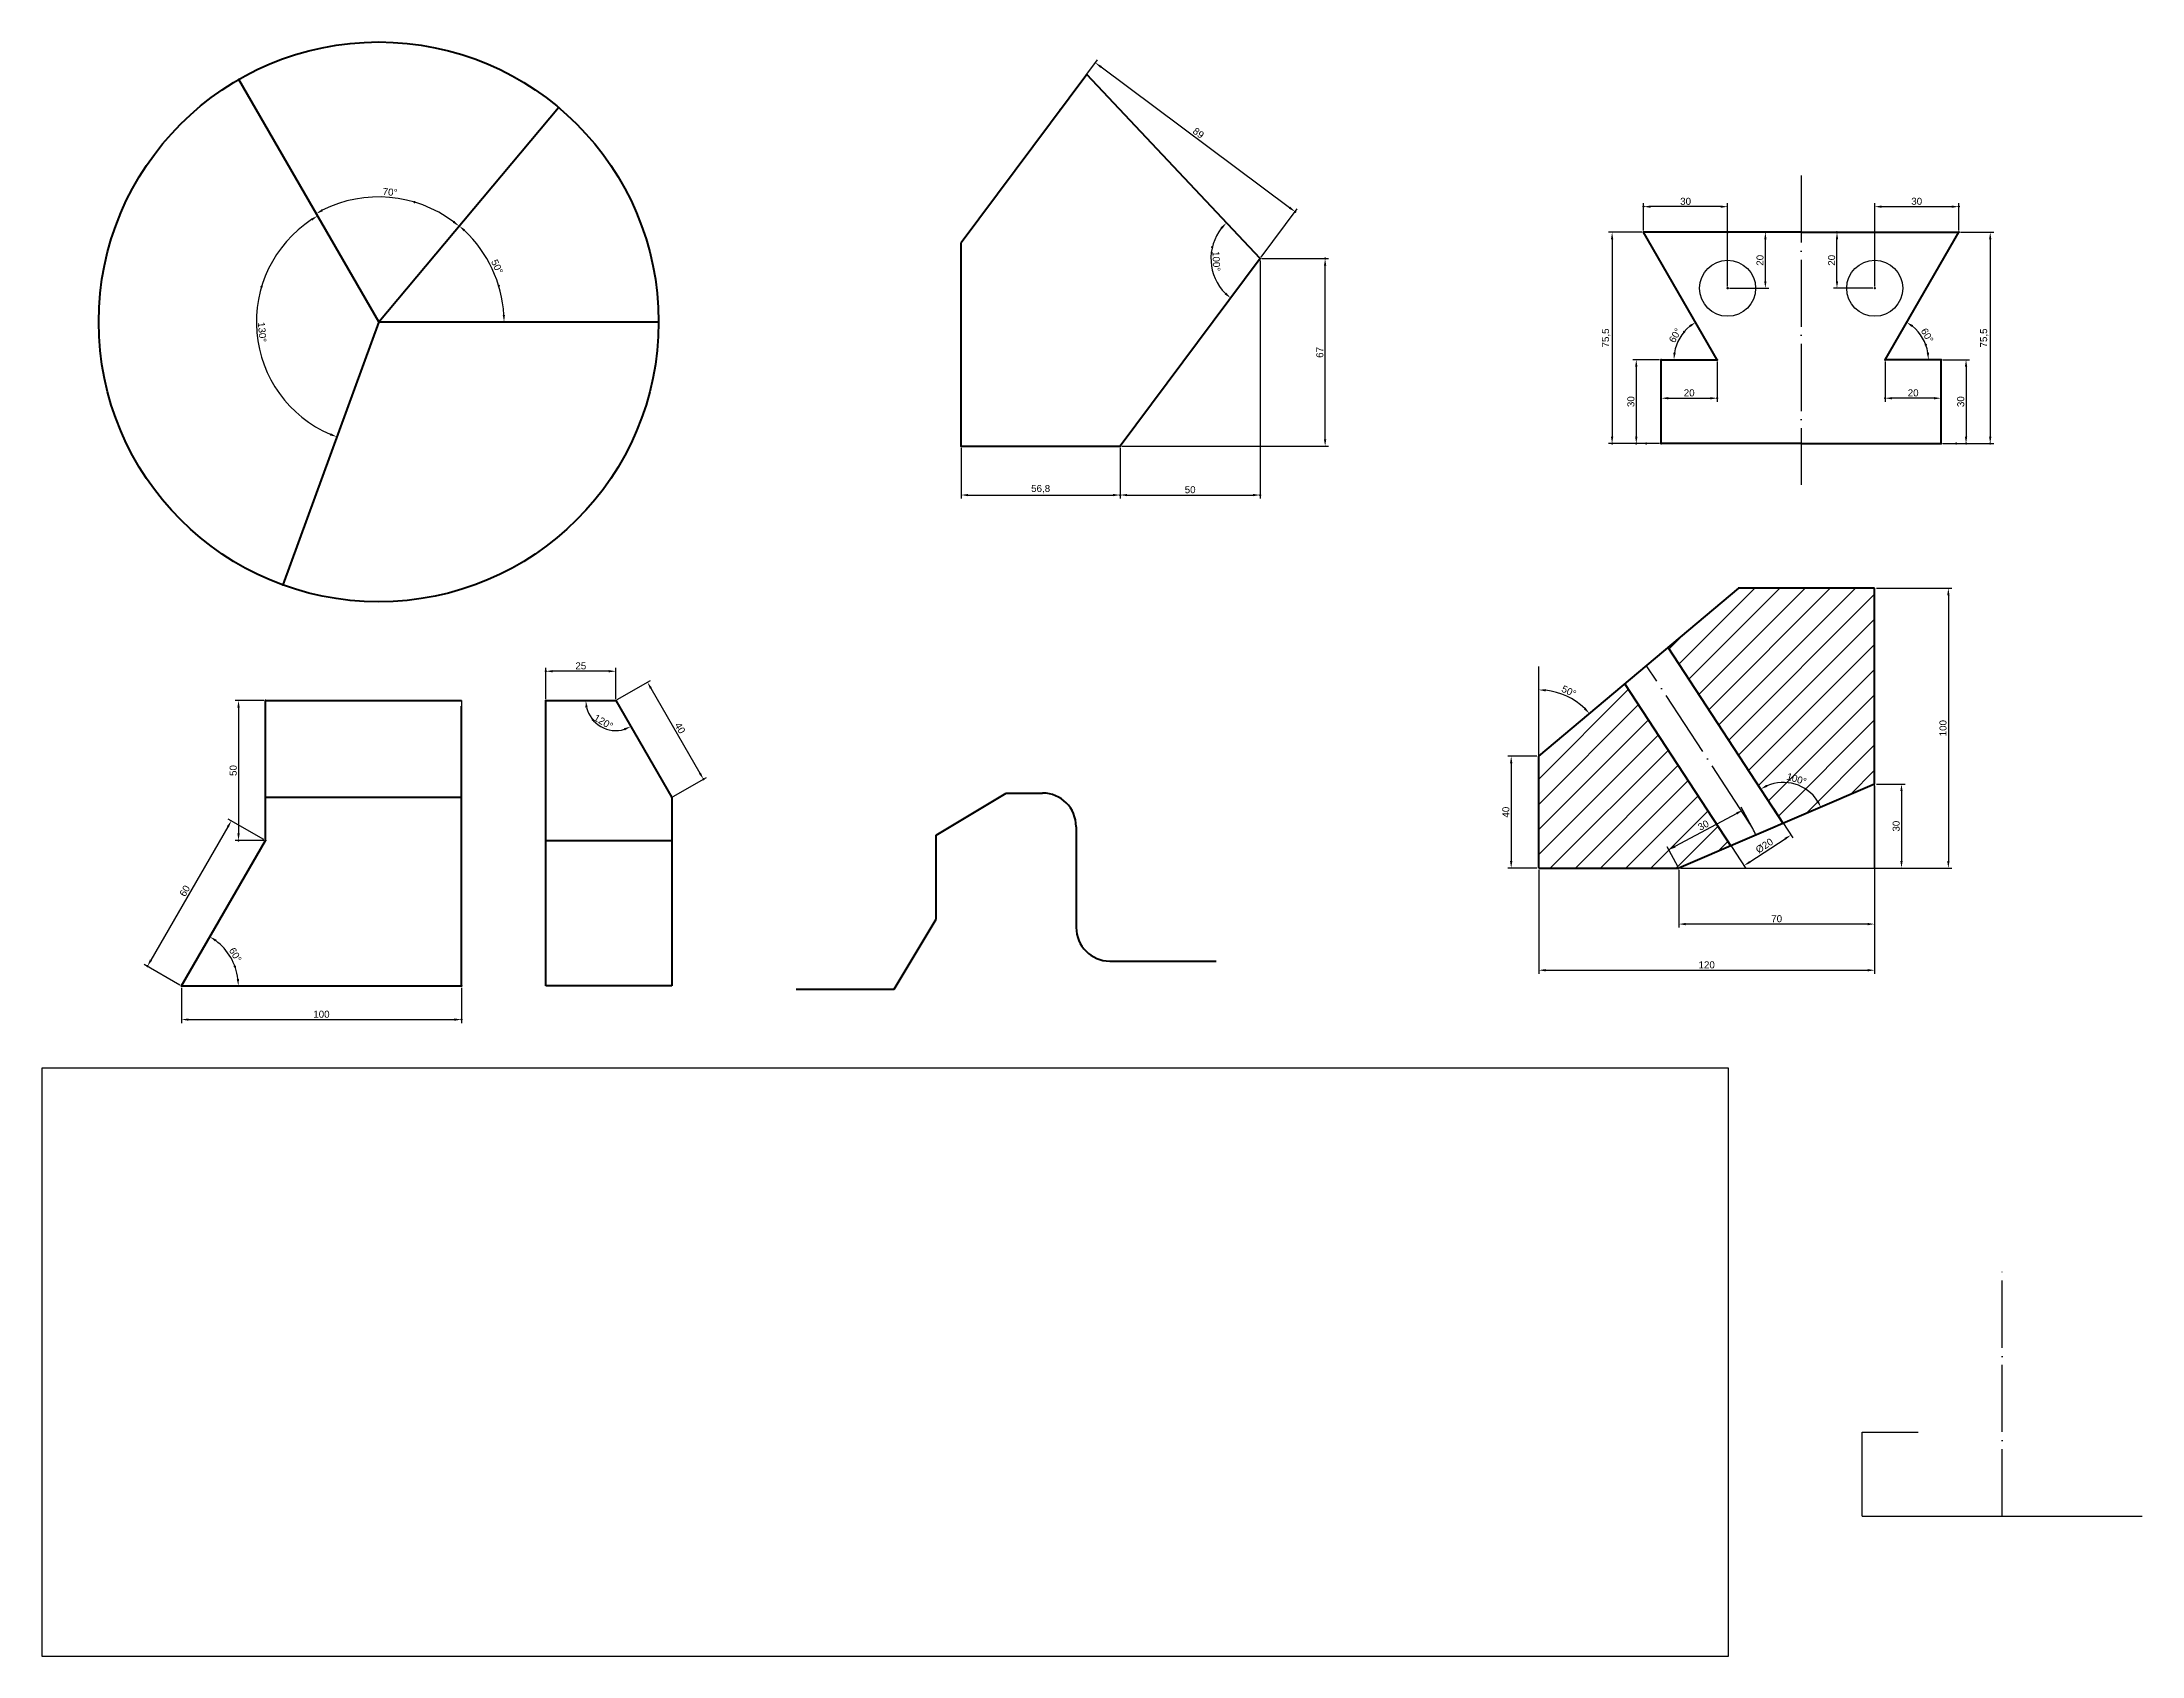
# Model space of a CAD drawing. Header units: millimetres. Extents: x 0 to 1601, y 0 to 1057.
# Drawn here: x 0 to 750, y 0 to 577 of the extents above; entities that cross this region are included whole.
import ezdxf

# ---------------------------------------------------------------- set-up
doc = ezdxf.new("R2010")
doc.units = ezdxf.units.MM
doc.linetypes.add('ACAD_ISO04W100', pattern=[30, 24, -3, 0, -3])
doc.layers.add('kreskowanie', color=7, linetype='Continuous')
doc.layers.add('linie glowne', color=7, linetype='Continuous', lineweight=70, plot=False)
doc.layers.add('przerywana', color=7, linetype='ACAD_ISO04W100', plot=False)
doc.layers.add('wymiary', color=7, linetype='Continuous', plot=False)
doc.styles.get("Standard").update_dxf_attribs({"font": 'arial.ttf'})
doc.dimstyles.new('ISO-25', dxfattribs={"dimtxt": 2.5, "dimasz": 2.5, "dimexe": 1.25, "dimexo": 0.625, "dimtad": 1, "dimtxsty": 'Standard', "dimcen": 2.5, "dimadec": 0, "dimazin": 0, "dimtfac": 1, "dimtmove": 0, "dimatfit": 3, "dimfxl": 1, "dimarcsym": 0})

msp = doc.modelspace()

# ---------------------------------------------------------------- blocks, each defined once
blk = doc.blocks.new('*D6')
at = {"color": 0, "lineweight": -2, "transparency": 16777216}
blk.add_arc((49.81, 239.36), 20.32, 7.05409, 52.94591, dxfattribs=at)
at = {"color": 0, "transparency": 16777216}
for points in [[(61.83, 255.22), (62.29, 255.92), (59.97, 256.95)], [(70.39, 241.88), (69.56, 241.83), (70.13, 239.36)]]:
    blk.add_solid(points, dxfattribs=at)
at = {"layer": 'linie glowne', "color": 0, "transparency": 16777216}
for p in [(79.81, 291.32), (68.91, 246.3), (49.81, 239.36), (49.81, 239.36), (149.81, 239.36)]:
    blk.add_point(p, dxfattribs=at)
at = {"color": 0, "transparency": 16777216, "insert": (69.06, 250.47), "char_height": 2.5, "attachment_point": 5, "rotation": 300}
blk.add_mtext('60°', dxfattribs=at)
blk = doc.blocks.new('*D7')
at = {"color": 0, "lineweight": -2, "transparency": 16777216}
for p, q in [((49.81, 238.73), (49.81, 226.09)), ((149.81, 238.73), (149.81, 226.09)), ((52.31, 227.34), (147.31, 227.34))]:
    blk.add_line(p, q, dxfattribs=at)
at = {"color": 0, "transparency": 16777216}
for points in [[(52.31, 227.76), (52.31, 226.92), (49.81, 227.34)], [(147.31, 227.76), (147.31, 226.92), (149.81, 227.34)]]:
    blk.add_solid(points, dxfattribs=at)
at = {"layer": 'linie glowne', "color": 0, "transparency": 16777216}
for p in [(49.81, 239.36), (149.81, 239.36), (149.81, 227.34)]:
    blk.add_point(p, dxfattribs=at)
at = {"color": 0, "transparency": 16777216, "insert": (99.81, 229.24), "char_height": 2.5, "attachment_point": 5}
blk.add_mtext('100', dxfattribs=at)
blk = doc.blocks.new('*D8')
at = {"color": 0, "lineweight": -2, "transparency": 16777216}
for p, q in [((66.38, 296.18), (38.88, 248.55)), ((79.27, 291.63), (66.55, 298.97)), ((49.27, 239.67), (36.55, 247.01))]:
    blk.add_line(p, q, dxfattribs=at)
at = {"color": 0, "transparency": 16777216}
for points in [[(66.02, 296.39), (66.75, 295.97), (67.63, 298.35)], [(38.52, 248.76), (39.25, 248.34), (37.63, 246.39)]]:
    blk.add_solid(points, dxfattribs=at)
at = {"layer": 'linie glowne', "color": 0, "transparency": 16777216}
for p in [(79.81, 291.32), (37.63, 246.39), (49.81, 239.36)]:
    blk.add_point(p, dxfattribs=at)
at = {"color": 0, "transparency": 16777216, "insert": (50.99, 273.32), "char_height": 2.5, "attachment_point": 5, "rotation": 60}
blk.add_mtext('60', dxfattribs=at)
blk = doc.blocks.new('*D9')
at = {"color": 0, "lineweight": -2, "transparency": 16777216}
for p, q in [((205.5, 341.63), (217.35, 348.47)), ((217.51, 345.68), (235.01, 315.37)), ((225.5, 306.99), (237.35, 313.83))]:
    blk.add_line(p, q, dxfattribs=at)
at = {"color": 0, "transparency": 16777216}
for points in [[(217.87, 345.89), (217.15, 345.47), (216.26, 347.85)], [(235.37, 315.58), (234.65, 315.16), (236.26, 313.2)]]:
    blk.add_solid(points, dxfattribs=at)
at = {"layer": 'linie glowne', "color": 0, "transparency": 16777216}
for p in [(204.96, 341.32), (236.26, 313.2), (224.96, 306.68)]:
    blk.add_point(p, dxfattribs=at)
at = {"color": 0, "transparency": 16777216, "insert": (227.91, 331.48), "char_height": 2.5, "attachment_point": 5, "rotation": 300}
blk.add_mtext('40', dxfattribs=at)
blk = doc.blocks.new('*D10')
at = {"color": 0, "lineweight": -2, "transparency": 16777216}
for p, q in [((179.96, 341.94), (179.96, 353.03)), ((204.96, 341.94), (204.96, 353.03)), ((202.46, 351.78), (182.46, 351.78))]:
    blk.add_line(p, q, dxfattribs=at)
at = {"color": 0, "transparency": 16777216}
for points in [[(182.46, 352.2), (182.46, 351.37), (179.96, 351.78)], [(202.46, 352.2), (202.46, 351.37), (204.96, 351.78)]]:
    blk.add_solid(points, dxfattribs=at)
at = {"layer": 'linie glowne', "color": 0, "transparency": 16777216}
for p in [(179.96, 351.78), (179.96, 341.32), (204.96, 341.32)]:
    blk.add_point(p, dxfattribs=at)
at = {"color": 0, "transparency": 16777216, "insert": (192.46, 353.68), "char_height": 2.5, "attachment_point": 5}
blk.add_mtext('25', dxfattribs=at)
blk = doc.blocks.new('*D11')
at = {"color": 0, "lineweight": -2, "transparency": 16777216}
blk.add_arc((204.96, 341.32), 10.73, 193.37538, 286.62462, dxfattribs=at)
at = {"color": 0, "transparency": 16777216}
for points in [[(194.1, 338.79), (194.93, 338.88), (194.22, 341.32)], [(207.86, 331.41), (208.19, 330.65), (210.32, 332.02)]]:
    blk.add_solid(points, dxfattribs=at)
at = {"layer": 'linie glowne', "color": 0, "transparency": 16777216}
for p in [(179.96, 341.32), (204.96, 341.32), (204.96, 341.32), (196.73, 334.42), (224.96, 306.68)]:
    blk.add_point(p, dxfattribs=at)
at = {"color": 0, "transparency": 16777216, "insert": (200.54, 333.67), "char_height": 2.5, "attachment_point": 5, "rotation": 330}
blk.add_mtext('120°', dxfattribs=at)
blk = doc.blocks.new('*D12')
at = {"color": 0, "lineweight": -2, "transparency": 16777216}
for p, q in [((79.19, 341.32), (68.95, 341.32)), ((70.2, 338.82), (70.2, 293.82)), ((79.19, 291.32), (68.95, 291.32))]:
    blk.add_line(p, q, dxfattribs=at)
at = {"color": 0, "transparency": 16777216}
for points in [[(69.78, 338.82), (70.62, 338.82), (70.2, 341.32)], [(69.78, 293.82), (70.62, 293.82), (70.2, 291.32)]]:
    blk.add_solid(points, dxfattribs=at)
at = {"layer": 'linie glowne', "color": 0, "transparency": 16777216}
for p in [(79.81, 341.32), (70.2, 291.32), (79.81, 291.32)]:
    blk.add_point(p, dxfattribs=at)
at = {"color": 0, "transparency": 16777216, "insert": (68.3, 316.32), "char_height": 2.5, "attachment_point": 5, "rotation": 90}
blk.add_mtext('50', dxfattribs=at)
blk = doc.blocks.new('*D21')
at = {"color": 0, "lineweight": -2, "transparency": 16777216}
blk.add_arc((120.26, 476.56), 44.67, 53.2072, 116.7928, dxfattribs=at)
at = {"color": 0, "transparency": 16777216}
for points in [[(100.33, 516.07), (99.93, 516.8), (97.93, 515.24)], [(147.27, 512.66), (146.76, 512), (148.97, 510.78)]]:
    blk.add_solid(points, dxfattribs=at)
at = {"layer": 'linie glowne', "color": 0, "transparency": 16777216}
for p in [(70.26, 563.16), (184.54, 553.16), (133.07, 519.35), (120.26, 476.56), (120.26, 476.56)]:
    blk.add_point(p, dxfattribs=at)
at = {"color": 0, "transparency": 16777216, "insert": (124.32, 522.95), "char_height": 2.5, "attachment_point": 5, "rotation": 355}
blk.add_mtext('70°', dxfattribs=at)
blk = doc.blocks.new('*D22')
at = {"color": 0, "lineweight": -2, "transparency": 16777216}
blk.add_arc((120.26, 476.56), 44.77, 3.19958, 46.80042, dxfattribs=at)
at = {"color": 0, "transparency": 16777216}
for points in [[(150.64, 508.89), (151.19, 509.51), (149.04, 510.86)], [(165.38, 479.07), (164.55, 479.05), (165.04, 476.56)]]:
    blk.add_solid(points, dxfattribs=at)
at = {"layer": 'linie glowne', "color": 0, "transparency": 16777216}
for p in [(184.54, 553.16), (163.16, 489.4), (120.26, 476.56), (120.26, 476.56), (220.26, 476.56)]:
    blk.add_point(p, dxfattribs=at)
at = {"color": 0, "transparency": 16777216, "insert": (162.56, 496.29), "char_height": 2.5, "attachment_point": 5, "rotation": 295}
blk.add_mtext('50°', dxfattribs=at)
blk = doc.blocks.new('*D23')
at = {"color": 0, "lineweight": -2, "transparency": 16777216}
blk.add_arc((120.26, 476.56), 43.7, 123.27836, 246.72164, dxfattribs=at)
at = {"color": 0, "transparency": 16777216}
for points in [[(96.07, 513.45), (96.5, 512.74), (98.41, 514.4)], [(103.15, 436.81), (102.84, 436.03), (105.32, 435.5)]]:
    blk.add_solid(points, dxfattribs=at)
at = {"layer": 'linie glowne', "color": 0, "transparency": 16777216}
for p in [(70.26, 563.16), (78.4, 489.09), (120.26, 476.56), (120.26, 476.56), (86.06, 382.59)]:
    blk.add_point(p, dxfattribs=at)
at = {"color": 0, "transparency": 16777216, "insert": (78.63, 472.92), "char_height": 2.5, "attachment_point": 5, "rotation": 275}
blk.add_mtext('130°', dxfattribs=at)
blk = doc.blocks.new('*D38')
at = {"color": 0, "lineweight": -2, "transparency": 16777216}
for p, q in [((328.31, 431.54), (328.31, 413.47)), ((385.11, 431.54), (385.11, 413.47)), ((330.81, 414.72), (382.61, 414.72))]:
    blk.add_line(p, q, dxfattribs=at)
at = {"color": 0, "transparency": 16777216}
for points in [[(330.81, 415.13), (330.81, 414.3), (328.31, 414.72)], [(382.61, 415.13), (382.61, 414.3), (385.11, 414.72)]]:
    blk.add_solid(points, dxfattribs=at)
at = {"layer": 'linie glowne', "color": 0, "transparency": 16777216}
for p in [(328.31, 432.17), (385.11, 432.17), (385.11, 414.72)]:
    blk.add_point(p, dxfattribs=at)
at = {"color": 0, "transparency": 16777216, "insert": (356.71, 416.84), "char_height": 2.5, "attachment_point": 5}
blk.add_mtext('56,8', dxfattribs=at)
blk = doc.blocks.new('*D39')
at = {"color": 0, "lineweight": -2, "transparency": 16777216}
for p, q in [((435.11, 498.54), (435.11, 413.47)), ((385.11, 431.54), (385.11, 413.47)), ((387.61, 414.72), (432.61, 414.72))]:
    blk.add_line(p, q, dxfattribs=at)
at = {"color": 0, "transparency": 16777216}
for points in [[(387.61, 415.13), (387.61, 414.3), (385.11, 414.72)], [(432.61, 415.13), (432.61, 414.3), (435.11, 414.72)]]:
    blk.add_solid(points, dxfattribs=at)
at = {"layer": 'linie glowne', "color": 0, "transparency": 16777216}
for p in [(435.11, 499.17), (385.11, 432.17), (435.11, 414.72)]:
    blk.add_point(p, dxfattribs=at)
at = {"color": 0, "transparency": 16777216, "insert": (410.11, 416.62), "char_height": 2.5, "attachment_point": 5}
blk.add_mtext('50', dxfattribs=at)
blk = doc.blocks.new('*D40')
at = {"color": 0, "lineweight": -2, "transparency": 16777216}
for p, q in [((435.74, 499.17), (459.57, 499.17)), ((458.32, 434.67), (458.32, 496.67)), ((385.74, 432.17), (459.57, 432.17))]:
    blk.add_line(p, q, dxfattribs=at)
at = {"color": 0, "transparency": 16777216}
for points in [[(457.9, 496.67), (458.74, 496.67), (458.32, 499.17)], [(457.9, 434.67), (458.74, 434.67), (458.32, 432.17)]]:
    blk.add_solid(points, dxfattribs=at)
at = {"layer": 'linie glowne', "color": 0, "transparency": 16777216}
for p in [(435.11, 499.17), (458.32, 499.17), (385.11, 432.17)]:
    blk.add_point(p, dxfattribs=at)
at = {"color": 0, "transparency": 16777216, "insert": (456.42, 465.67), "char_height": 2.5, "attachment_point": 5, "rotation": 90}
blk.add_mtext('67', dxfattribs=at)
blk = doc.blocks.new('*D41')
at = {"color": 0, "lineweight": -2, "transparency": 16777216}
for p, q in [((364.16, 552.9), (377.03, 570.15)), ((378.29, 567.65), (445.61, 517.41)), ((435.49, 499.67), (448.36, 516.92))]:
    blk.add_line(p, q, dxfattribs=at)
at = {"color": 0, "transparency": 16777216}
for points in [[(378.53, 567.98), (378.04, 567.32), (376.28, 569.14)], [(445.86, 517.74), (445.36, 517.08), (447.61, 515.92)]]:
    blk.add_solid(points, dxfattribs=at)
at = {"layer": 'linie glowne', "color": 0, "transparency": 16777216}
for p in [(363.78, 552.4), (447.61, 515.92), (435.11, 499.17)]:
    blk.add_point(p, dxfattribs=at)
at = {"color": 0, "transparency": 16777216, "insert": (413.08, 544.05), "char_height": 2.5, "attachment_point": 5, "rotation": 323.26717}
blk.add_mtext('89', dxfattribs=at)
blk = doc.blocks.new('*D42')
at = {"color": 0, "lineweight": -2, "transparency": 16777216}
blk.add_arc((435.11, 499.17), 17.58, 141.42209, 225.11225, dxfattribs=at)
at = {"color": 0, "transparency": 16777216}
for points in [[(421.06, 510.41), (421.68, 509.85), (423.06, 511.97)], [(422.98, 487.03), (422.43, 486.4), (424.6, 485.08)]]:
    blk.add_solid(points, dxfattribs=at)
at = {"layer": 'linie glowne', "color": 0, "transparency": 16777216}
for p in [(373.17, 564.97), (418.01, 503.24), (435.11, 499.17), (435.11, 499.17), (385.11, 432.17)]:
    blk.add_point(p, dxfattribs=at)
at = {"color": 0, "transparency": 16777216, "insert": (419.46, 498.27), "char_height": 2.5, "attachment_point": 5, "rotation": 273.26717}
blk.add_mtext('100°', dxfattribs=at)
blk = doc.blocks.new('*D45')
at = {"color": 0, "lineweight": -2, "transparency": 16777216}
for p, q in [((578.36, 462.45), (578.36, 448.06)), ((598.36, 462.45), (598.36, 448.06)), ((580.86, 449.31), (595.86, 449.31))]:
    blk.add_line(p, q, dxfattribs=at)
at = {"color": 0, "transparency": 16777216}
for points in [[(580.86, 449.72), (580.86, 448.89), (578.36, 449.31)], [(595.86, 449.72), (595.86, 448.89), (598.36, 449.31)]]:
    blk.add_solid(points, dxfattribs=at)
at = {"layer": 'linie glowne', "color": 0, "transparency": 16777216}
for p in [(578.36, 463.08), (598.36, 463.08), (598.36, 449.31)]:
    blk.add_point(p, dxfattribs=at)
at = {"color": 0, "transparency": 16777216, "insert": (588.36, 451.21), "char_height": 2.5, "attachment_point": 5}
blk.add_mtext('20', dxfattribs=at)
blk = doc.blocks.new('*D47')
at = {"color": 0, "lineweight": -2, "transparency": 16777216}
for p, q in [((577.74, 463.08), (568.21, 463.08)), ((569.46, 460.58), (569.46, 435.58)), ((577.74, 433.08), (568.21, 433.08))]:
    blk.add_line(p, q, dxfattribs=at)
at = {"color": 0, "transparency": 16777216}
for points in [[(569.05, 460.58), (569.88, 460.58), (569.46, 463.08)], [(569.05, 435.58), (569.88, 435.58), (569.46, 433.08)]]:
    blk.add_solid(points, dxfattribs=at)
at = {"layer": 'linie glowne', "color": 0, "transparency": 16777216}
for p in [(578.36, 463.08), (569.46, 433.08), (578.36, 433.08)]:
    blk.add_point(p, dxfattribs=at)
at = {"color": 0, "transparency": 16777216, "insert": (567.56, 448.08), "char_height": 2.5, "attachment_point": 5, "rotation": 90}
blk.add_mtext('30', dxfattribs=at)
blk = doc.blocks.new('*D48')
at = {"color": 0, "lineweight": -2, "transparency": 16777216}
blk.add_arc((598.36, 463.08), 15.44, 129.28569, 170.71431, dxfattribs=at)
at = {"color": 0, "transparency": 16777216}
for points in [[(588.35, 475.37), (588.82, 474.69), (590.64, 476.45)], [(583.54, 465.54), (582.71, 465.61), (582.92, 463.08)]]:
    blk.add_solid(points, dxfattribs=at)
at = {"layer": 'linie glowne', "color": 0, "transparency": 16777216}
for p in [(572.09, 508.58), (586.53, 473.01), (578.36, 463.08), (598.36, 463.08), (598.36, 463.08)]:
    blk.add_point(p, dxfattribs=at)
at = {"color": 0, "transparency": 16777216, "insert": (583.34, 471.75), "char_height": 2.5, "attachment_point": 5, "rotation": 60}
blk.add_mtext('60°', dxfattribs=at)
blk = doc.blocks.new('*D49')
at = {"color": 0, "lineweight": -2, "transparency": 16777216}
for p, q in [((571.47, 508.58), (559.58, 508.58)), ((560.83, 506.08), (560.83, 435.58)), ((572.35, 433.08), (559.58, 433.08))]:
    blk.add_line(p, q, dxfattribs=at)
at = {"color": 0, "transparency": 16777216}
for points in [[(560.42, 506.08), (561.25, 506.08), (560.83, 508.58)], [(560.42, 435.58), (561.25, 435.58), (560.83, 433.08)]]:
    blk.add_solid(points, dxfattribs=at)
at = {"layer": 'linie glowne', "color": 0, "transparency": 16777216}
for p in [(572.09, 508.58), (560.83, 433.08), (572.98, 433.08)]:
    blk.add_point(p, dxfattribs=at)
at = {"color": 0, "transparency": 16777216, "insert": (558.71, 470.83), "char_height": 2.5, "attachment_point": 5, "rotation": 90}
blk.add_mtext('75,5', dxfattribs=at)
blk = doc.blocks.new('*D52')
at = {"color": 0, "lineweight": -2, "transparency": 16777216}
for p, q in [((572.09, 509.2), (572.09, 518.99)), ((599.59, 517.74), (574.59, 517.74)), ((602.09, 489.2), (602.09, 518.99))]:
    blk.add_line(p, q, dxfattribs=at)
at = {"color": 0, "transparency": 16777216}
for points in [[(574.59, 518.16), (574.59, 517.32), (572.09, 517.74)], [(599.59, 518.16), (599.59, 517.32), (602.09, 517.74)]]:
    blk.add_solid(points, dxfattribs=at)
at = {"layer": 'linie glowne', "color": 0, "transparency": 16777216}
for p in [(572.09, 517.74), (572.09, 508.58), (602.09, 488.58)]:
    blk.add_point(p, dxfattribs=at)
at = {"color": 0, "transparency": 16777216, "insert": (587.09, 519.64), "char_height": 2.5, "attachment_point": 5}
blk.add_mtext('30', dxfattribs=at)
blk = doc.blocks.new('*D53')
at = {"color": 0, "lineweight": -2, "transparency": 16777216}
for p, q in [((602.73, 508.58), (616.82, 508.58)), ((615.57, 491.08), (615.57, 506.08)), ((602.73, 488.58), (616.82, 488.58))]:
    blk.add_line(p, q, dxfattribs=at)
at = {"color": 0, "transparency": 16777216}
for points in [[(615.16, 506.08), (615.99, 506.08), (615.57, 508.58)], [(615.16, 491.08), (615.99, 491.08), (615.57, 488.58)]]:
    blk.add_solid(points, dxfattribs=at)
at = {"layer": 'linie glowne', "color": 0, "transparency": 16777216}
for p in [(602.11, 508.58), (615.57, 508.58), (602.11, 488.58)]:
    blk.add_point(p, dxfattribs=at)
at = {"color": 0, "transparency": 16777216, "insert": (613.67, 498.58), "char_height": 2.5, "attachment_point": 5, "rotation": 90}
blk.add_mtext('20', dxfattribs=at)
blk = doc.blocks.new('*D58')
at = {"color": 0, "lineweight": -2, "transparency": 16777216}
for p, q in [((658.36, 462.45), (658.36, 448.06)), ((678.36, 462.45), (678.36, 448.06)), ((675.86, 449.31), (660.86, 449.31))]:
    blk.add_line(p, q, dxfattribs=at)
at = {"color": 0, "transparency": 16777216}
for points in [[(660.86, 449.72), (660.86, 448.89), (658.36, 449.31)], [(675.86, 449.72), (675.86, 448.89), (678.36, 449.31)]]:
    blk.add_solid(points, dxfattribs=at)
at = {"layer": 'linie glowne', "color": 0, "transparency": 16777216}
for p in [(658.36, 463.08), (678.36, 463.08), (658.36, 449.31)]:
    blk.add_point(p, dxfattribs=at)
at = {"color": 0, "transparency": 16777216, "insert": (668.36, 451.21), "char_height": 2.5, "attachment_point": 5}
blk.add_mtext('20', dxfattribs=at)
blk = doc.blocks.new('*D59')
at = {"color": 0, "lineweight": -2, "transparency": 16777216}
for p, q in [((678.99, 463.08), (688.51, 463.08)), ((687.26, 460.58), (687.26, 435.58)), ((678.99, 433.08), (688.51, 433.08))]:
    blk.add_line(p, q, dxfattribs=at)
at = {"color": 0, "transparency": 16777216}
for points in [[(686.85, 460.58), (687.68, 460.58), (687.26, 463.08)], [(686.85, 435.58), (687.68, 435.58), (687.26, 433.08)]]:
    blk.add_solid(points, dxfattribs=at)
at = {"layer": 'linie glowne', "color": 0, "transparency": 16777216}
for p in [(678.36, 463.08), (678.36, 433.08), (687.26, 433.08)]:
    blk.add_point(p, dxfattribs=at)
at = {"color": 0, "transparency": 16777216, "insert": (685.36, 448.08), "char_height": 2.5, "attachment_point": 5, "rotation": 90}
blk.add_mtext('30', dxfattribs=at)
blk = doc.blocks.new('*D60')
at = {"color": 0, "lineweight": -2, "transparency": 16777216}
blk.add_arc((658.36, 463.08), 15.44, 9.28569, 50.71431, dxfattribs=at)
at = {"color": 0, "transparency": 16777216}
for points in [[(667.9, 474.69), (668.38, 475.37), (666.08, 476.45)], [(674.02, 465.61), (673.19, 465.54), (673.81, 463.08)]]:
    blk.add_solid(points, dxfattribs=at)
at = {"layer": 'linie glowne', "color": 0, "transparency": 16777216}
for p in [(684.63, 508.58), (672.88, 468.36), (658.36, 463.08), (658.36, 463.08), (678.36, 463.08)]:
    blk.add_point(p, dxfattribs=at)
at = {"color": 0, "transparency": 16777216, "insert": (673.38, 471.75), "char_height": 2.5, "attachment_point": 5, "rotation": 300}
blk.add_mtext('60°', dxfattribs=at)
blk = doc.blocks.new('*D55')
at = {"color": 0, "lineweight": -2, "transparency": 16777216}
for p, q in [((685.26, 508.58), (697.14, 508.58)), ((695.89, 506.08), (695.89, 435.58)), ((684.38, 433.08), (697.14, 433.08))]:
    blk.add_line(p, q, dxfattribs=at)
at = {"color": 0, "transparency": 16777216}
for points in [[(695.48, 506.08), (696.31, 506.08), (695.89, 508.58)], [(695.48, 435.58), (696.31, 435.58), (695.89, 433.08)]]:
    blk.add_solid(points, dxfattribs=at)
at = {"layer": 'linie glowne', "color": 0, "transparency": 16777216}
for p in [(684.63, 508.58), (683.75, 433.08), (695.89, 433.08)]:
    blk.add_point(p, dxfattribs=at)
at = {"color": 0, "transparency": 16777216, "insert": (693.77, 470.83), "char_height": 2.5, "attachment_point": 5, "rotation": 90}
blk.add_mtext('75,5', dxfattribs=at)
blk = doc.blocks.new('*D56')
at = {"color": 0, "lineweight": -2, "transparency": 16777216}
for p, q in [((654.63, 489.2), (654.63, 518.99)), ((657.13, 517.74), (682.13, 517.74)), ((684.63, 509.2), (684.63, 518.99))]:
    blk.add_line(p, q, dxfattribs=at)
at = {"color": 0, "transparency": 16777216}
for points in [[(657.13, 518.16), (657.13, 517.32), (654.63, 517.74)], [(682.13, 518.16), (682.13, 517.32), (684.63, 517.74)]]:
    blk.add_solid(points, dxfattribs=at)
at = {"layer": 'linie glowne', "color": 0, "transparency": 16777216}
for p in [(684.63, 517.74), (684.63, 508.58), (654.63, 488.58)]:
    blk.add_point(p, dxfattribs=at)
at = {"color": 0, "transparency": 16777216, "insert": (669.63, 519.64), "char_height": 2.5, "attachment_point": 5}
blk.add_mtext('30', dxfattribs=at)
blk = doc.blocks.new('*D57')
at = {"color": 0, "lineweight": -2, "transparency": 16777216}
for p, q in [((654, 508.58), (639.9, 508.58)), ((641.15, 491.08), (641.15, 506.08)), ((654, 488.58), (639.9, 488.58))]:
    blk.add_line(p, q, dxfattribs=at)
at = {"color": 0, "transparency": 16777216}
for points in [[(640.74, 506.08), (641.57, 506.08), (641.15, 508.58)], [(640.74, 491.08), (641.57, 491.08), (641.15, 488.58)]]:
    blk.add_solid(points, dxfattribs=at)
at = {"layer": 'linie glowne', "color": 0, "transparency": 16777216}
for p in [(641.15, 508.58), (654.62, 508.58), (654.62, 488.58)]:
    blk.add_point(p, dxfattribs=at)
at = {"color": 0, "transparency": 16777216, "insert": (639.25, 498.58), "char_height": 2.5, "attachment_point": 5, "rotation": 90}
blk.add_mtext('20', dxfattribs=at)
blk = doc.blocks.new('*D61')
at = {"layer": 'Defpoints', "color": 0, "transparency": 16777216}
for p in [(654.61, 311.44), (584.61, 281.44), (584.61, 261.46)]:
    blk.add_point(p, dxfattribs=at)
at = {"layer": 'wymiary', "color": 0, "lineweight": -2, "transparency": 16777216}
for p, q in [((654.61, 310.82), (654.61, 260.21)), ((584.61, 280.82), (584.61, 260.21)), ((652.11, 261.46), (587.11, 261.46))]:
    blk.add_line(p, q, dxfattribs=at)
at = {"layer": 'wymiary', "color": 0, "transparency": 16777216}
for points in [[(587.11, 261.87), (587.11, 261.04), (584.61, 261.46)], [(652.11, 261.87), (652.11, 261.04), (654.61, 261.46)]]:
    blk.add_solid(points, dxfattribs=at)
at = {"layer": 'wymiary', "color": 0, "transparency": 16777216, "insert": (619.61, 263.36), "char_height": 2.5, "attachment_point": 5}
blk.add_mtext('70', dxfattribs=at)
blk = doc.blocks.new('*D62')
at = {"layer": 'Defpoints', "color": 0, "transparency": 16777216}
for p in [(654.61, 311.44), (584.61, 281.44), (664.2, 281.44)]:
    blk.add_point(p, dxfattribs=at)
at = {"layer": 'wymiary', "color": 0, "lineweight": -2, "transparency": 16777216}
for p, q in [((655.23, 311.44), (665.45, 311.44)), ((664.2, 308.94), (664.2, 283.94)), ((585.23, 281.44), (665.45, 281.44))]:
    blk.add_line(p, q, dxfattribs=at)
at = {"layer": 'wymiary', "color": 0, "transparency": 16777216}
for points in [[(663.78, 308.94), (664.61, 308.94), (664.2, 311.44)], [(663.78, 283.94), (664.61, 283.94), (664.2, 281.44)]]:
    blk.add_solid(points, dxfattribs=at)
at = {"layer": 'wymiary', "color": 0, "transparency": 16777216, "insert": (662.29, 296.44), "char_height": 2.5, "attachment_point": 5, "rotation": 90}
blk.add_mtext('30', dxfattribs=at)
blk = doc.blocks.new('*D63')
at = {"layer": 'Defpoints', "color": 0, "transparency": 16777216}
for p in [(534.61, 281.44), (654.61, 281.44), (654.61, 244.97)]:
    blk.add_point(p, dxfattribs=at)
at = {"layer": 'wymiary', "color": 0, "lineweight": -2, "transparency": 16777216}
for p, q in [((534.61, 280.82), (534.61, 243.72)), ((654.61, 280.82), (654.61, 243.72)), ((537.11, 244.97), (652.11, 244.97))]:
    blk.add_line(p, q, dxfattribs=at)
at = {"layer": 'wymiary', "color": 0, "transparency": 16777216}
for points in [[(537.11, 245.39), (537.11, 244.56), (534.61, 244.97)], [(652.11, 245.39), (652.11, 244.56), (654.61, 244.97)]]:
    blk.add_solid(points, dxfattribs=at)
at = {"layer": 'wymiary', "color": 0, "transparency": 16777216, "insert": (594.61, 246.88), "char_height": 2.5, "attachment_point": 5}
blk.add_mtext('120', dxfattribs=at)
blk = doc.blocks.new('*D65')
at = {"layer": 'Defpoints', "color": 0, "transparency": 16777216}
for p in [(606.11, 381.44), (534.61, 353.51), (547.61, 341.22), (534.61, 321.44), (534.61, 321.44)]:
    blk.add_point(p, dxfattribs=at)
at = {"layer": 'wymiary', "color": 0, "lineweight": -2, "transparency": 16777216}
blk.add_arc((534.61, 321.44), 23.67, 46.0553, 83.9447, dxfattribs=at)
at = {"layer": 'wymiary', "color": 0, "transparency": 16777216}
for points in [[(537.08, 344.56), (537.12, 345.39), (534.61, 345.11)], [(551.33, 338.77), (550.72, 338.2), (552.74, 336.66)]]:
    blk.add_solid(points, dxfattribs=at)
at = {"layer": 'wymiary', "color": 0, "transparency": 16777216, "insert": (545.41, 344.62), "char_height": 2.5, "attachment_point": 5, "rotation": 335}
blk.add_mtext('50°', dxfattribs=at)
blk = doc.blocks.new('*D66')
at = {"layer": 'Defpoints', "color": 0, "transparency": 16777216}
for p in [(534.61, 321.44), (524.78, 281.44), (534.61, 281.44)]:
    blk.add_point(p, dxfattribs=at)
at = {"layer": 'wymiary', "color": 0, "lineweight": -2, "transparency": 16777216}
for p, q in [((533.98, 321.44), (523.53, 321.44)), ((524.78, 318.94), (524.78, 283.94)), ((533.98, 281.44), (523.53, 281.44))]:
    blk.add_line(p, q, dxfattribs=at)
at = {"layer": 'wymiary', "color": 0, "transparency": 16777216}
for points in [[(524.36, 318.94), (525.2, 318.94), (524.78, 321.44)], [(524.36, 283.94), (525.2, 283.94), (524.78, 281.44)]]:
    blk.add_solid(points, dxfattribs=at)
at = {"layer": 'wymiary', "color": 0, "transparency": 16777216, "insert": (522.88, 301.44), "char_height": 2.5, "attachment_point": 5, "rotation": 90}
blk.add_mtext('40', dxfattribs=at)
blk = doc.blocks.new('*D69')
at = {"color": 0, "lineweight": -2, "transparency": 16777216}
blk.add_arc((621.94, 297.44), 14.64, 32.99435, 113.40283, dxfattribs=at)
at = {"color": 0, "transparency": 16777216}
for points in [[(616.32, 310.51), (615.93, 311.25), (613.92, 309.69)], [(634.59, 305.61), (633.85, 305.22), (635.4, 303.21)]]:
    blk.add_solid(points, dxfattribs=at)
at = {"layer": 'Defpoints', "color": 0, "transparency": 16777216}
for p in [(580.85, 360.24), (630.01, 309.66), (654.61, 311.44), (621.94, 297.44), (584.61, 281.44)]:
    blk.add_point(p, dxfattribs=at)
at = {"color": 0, "transparency": 16777216, "insert": (626.72, 313.28), "char_height": 2.5, "attachment_point": 5, "rotation": 343.19859}
blk.add_mtext('100°', dxfattribs=at)
blk = doc.blocks.new('*D70')
at = {"color": 0, "lineweight": -2, "transparency": 16777216}
for p, q in [((605.33, 300.99), (583.29, 289.18)), ((610.75, 296.17), (606.94, 303.28)), ((584.31, 281.99), (580.5, 289.1))]:
    blk.add_line(p, q, dxfattribs=at)
at = {"color": 0, "transparency": 16777216}
for points in [[(605.13, 301.36), (605.52, 300.63), (607.53, 302.17)], [(583.1, 289.55), (583.49, 288.81), (581.09, 288)]]:
    blk.add_solid(points, dxfattribs=at)
at = {"layer": 'Defpoints', "color": 0, "transparency": 16777216}
for p in [(611.05, 295.62), (581.09, 288), (584.61, 281.44)]:
    blk.add_point(p, dxfattribs=at)
at = {"color": 0, "transparency": 16777216, "insert": (593.41, 296.76), "char_height": 2.5, "attachment_point": 5, "rotation": 28.19859}
blk.add_mtext('30', dxfattribs=at)
blk = doc.blocks.new('*D71')
at = {"color": 0, "lineweight": -2, "transparency": 16777216}
for p, q in [((618.42, 302.82), (625.36, 292.21)), ((601.68, 291.87), (608.63, 281.26)), ((610.03, 283.67), (622.59, 291.89))]:
    blk.add_line(p, q, dxfattribs=at)
at = {"color": 0, "transparency": 16777216}
for points in [[(622.36, 292.24), (622.81, 291.54), (624.68, 293.26)], [(609.81, 284.02), (610.26, 283.33), (607.94, 282.31)]]:
    blk.add_solid(points, dxfattribs=at)
at = {"layer": 'Defpoints', "color": 0, "transparency": 16777216}
for p in [(618.08, 303.34), (624.68, 293.26), (601.34, 292.39)]:
    blk.add_point(p, dxfattribs=at)
at = {"color": 0, "transparency": 16777216, "insert": (615.23, 289.43), "char_height": 2.5, "attachment_point": 5, "rotation": 33.19859}
blk.add_mtext('%%C20', dxfattribs=at)
blk = doc.blocks.new('*D72')
at = {"color": 0, "lineweight": -2, "transparency": 16777216}
for p, q in [((655.23, 381.44), (682.18, 381.44)), ((680.93, 378.94), (680.93, 283.94)), ((585.23, 281.44), (682.18, 281.44))]:
    blk.add_line(p, q, dxfattribs=at)
at = {"color": 0, "transparency": 16777216}
for points in [[(680.52, 378.94), (681.35, 378.94), (680.93, 381.44)], [(680.52, 283.94), (681.35, 283.94), (680.93, 281.44)]]:
    blk.add_solid(points, dxfattribs=at)
at = {"layer": 'Defpoints', "color": 0, "transparency": 16777216}
for p in [(654.61, 381.44), (584.61, 281.44), (680.93, 281.44)]:
    blk.add_point(p, dxfattribs=at)
at = {"color": 0, "transparency": 16777216, "insert": (679.03, 331.44), "char_height": 2.5, "attachment_point": 5, "rotation": 90}
blk.add_mtext('100', dxfattribs=at)

# ---------------------------------------------------------------- dimensions: what is measured, and where the dimension line sits
for p1, p2, distance, picture, middle in [((363.784, 552.397), (435.112, 499.168), 20.896, '*D41', (413.083, 544.054)), ((204.955, 341.317), (224.955, 306.676), 13.057, '*D9', (227.91, 331.476)), ((611.045, 295.619), (584.606, 281.443), -7.438, '*D70', (593.412, 296.763)), ((79.812, 291.317), (49.812, 239.356), -14.062, '*D8', (50.987, 273.318))]:
    dim = msp.add_aligned_dim(p1=p1, p2=p2, distance=distance, dimstyle='ISO-25')
    dim.commit()
    dim.dimension.update_dxf_attribs({"geometry": picture, "text_midpoint": middle})
for base, line1, line2, picture, middle in [((133.073, 519.351), ((120.262, 476.56), (184.541, 553.164)), ((120.262, 476.56), (70.262, 563.162)), '*D21', (124.321, 522.952)), ((78.4, 489.092), ((120.262, 476.56), (86.06, 382.59)), ((120.262, 476.56), (70.262, 563.162)), '*D23', (78.625, 472.917)), ((418.011, 503.242), ((435.112, 499.168), (385.112, 432.168)), ((435.112, 499.168), (373.17, 564.974)), '*D42', (419.459, 498.274)), ((163.155, 489.401), ((120.262, 476.56), (184.541, 553.164)), ((120.262, 476.56), (220.262, 476.56)), '*D22', (162.565, 496.286)), ((586.534, 473.006), ((598.364, 463.08), (572.094, 508.58)), ((578.364, 463.08), (598.364, 463.08)), '*D48', (583.343, 471.752)), ((672.875, 468.361), ((658.364, 463.08), (684.633, 508.58)), ((678.364, 463.08), (658.364, 463.08)), '*D60', (673.384, 471.752)), ((630.012, 309.656), ((654.606, 311.443), (584.606, 281.443)), ((621.939, 297.443), (580.846, 360.243)), '*D69', (626.72, 313.279)), ((196.733, 334.418), ((204.955, 341.317), (224.955, 306.676)), ((179.955, 341.317), (204.955, 341.317)), '*D11', (200.539, 333.668)), ((68.905, 246.305), ((49.812, 239.356), (149.812, 239.356)), ((49.812, 239.356), (79.812, 291.317)), '*D6', (69.055, 250.466))]:
    dim = msp.add_angular_dim_2l(base=base, line1=line1, line2=line2, dimstyle='ISO-25')
    dim.commit()
    dim.dimension.update_dxf_attribs({"geometry": picture, "text_midpoint": middle})
for base, p1, p2, picture, middle in [((572.094, 517.74), (602.094, 488.58), (572.094, 508.58), '*D52', (587.094, 519.643)), ((435.112, 414.717), (385.112, 432.168), (435.112, 499.168), '*D39', (410.112, 416.618)), ((598.364, 449.307), (578.364, 463.08), (598.364, 463.08), '*D45', (588.364, 451.209)), ((385.112, 414.717), (328.312, 432.168), (385.112, 432.168), '*D38', (356.712, 416.844)), ((179.955, 351.782), (204.955, 341.317), (179.955, 341.317), '*D10', (192.455, 353.683)), ((149.812, 227.341), (49.812, 239.356), (149.812, 239.356), '*D7', (99.812, 229.242))]:
    dim = msp.add_linear_dim(base=base, p1=p1, p2=p2, dimstyle='ISO-25')
    dim.commit()
    dim.dimension.update_dxf_attribs({"geometry": picture, "text_midpoint": middle})
for base, p1, p2, angle, picture, middle in [((684.633, 517.74), (654.633, 488.58), (684.633, 508.58), 180, '*D56', (669.633, 519.643)), ((560.835, 433.08), (572.094, 508.58), (572.976, 433.08), 90, '*D49', (558.713, 470.83)), ((615.574, 508.58), (602.106, 488.578), (602.106, 508.58), 90, '*D53', (613.673, 498.579)), ((641.153, 508.58), (654.622, 488.578), (654.622, 508.58), 90, '*D57', (639.251, 498.579)), ((695.892, 433.08), (684.633, 508.58), (683.752, 433.08), 90, '*D55', (693.77, 470.83)), ((458.319, 499.168), (385.112, 432.168), (435.112, 499.168), 90, '*D40', (456.418, 465.668)), ((569.462, 433.08), (578.364, 463.08), (578.364, 433.08), 90, '*D47', (567.56, 448.08)), ((658.364, 449.307), (678.364, 463.08), (658.364, 463.08), 180, '*D58', (668.364, 451.209)), ((687.265, 433.08), (678.364, 463.08), (678.364, 433.08), 90, '*D59', (685.362, 448.08)), ((680.932, 281.443), (654.606, 381.443), (584.606, 281.443), 90, '*D72', (679.031, 331.443)), ((70.198, 291.317), (79.812, 341.317), (79.812, 291.317), 90, '*D12', (68.297, 316.317))]:
    dim = msp.add_linear_dim(base=base, p1=p1, p2=p2, angle=angle, dimstyle='ISO-25')
    dim.commit()
    dim.dimension.update_dxf_attribs({"geometry": picture, "text_midpoint": middle})
dim = msp.add_aligned_dim(p1=(601.341, 292.394), p2=(618.077, 303.345), distance=-12.056, text='%%C<>', dimstyle='ISO-25')
dim.commit()
dim.dimension.update_dxf_attribs({"geometry": '*D71', "text_midpoint": (615.231, 289.431)})
at = {"layer": 'wymiary'}
dim = msp.add_angular_dim_2l(base=(547.61, 341.216), line1=((534.606, 321.443), (606.111, 381.443)), line2=((534.606, 321.443), (534.606, 353.514)), dimstyle='ISO-25', dxfattribs=at)
dim.commit()
dim.dimension.update_dxf_attribs({"geometry": '*D65', "text_midpoint": (545.411, 344.615)})
for base, p1, p2, picture, middle in [((524.779, 281.443), (534.606, 321.443), (534.606, 281.443), '*D66', (522.877, 301.443)), ((664.197, 281.443), (654.606, 311.443), (584.606, 281.443), '*D62', (662.295, 296.443))]:
    dim = msp.add_linear_dim(base=base, p1=p1, p2=p2, angle=90, dimstyle='ISO-25', dxfattribs=at)
    dim.commit()
    dim.dimension.update_dxf_attribs({"geometry": picture, "text_midpoint": middle})
for base, p1, p2, picture, middle in [((584.606, 261.458), (654.606, 311.443), (584.606, 281.443), '*D61', (619.606, 263.359)), ((654.606, 244.975), (534.606, 281.443), (654.606, 281.443), '*D63', (594.606, 246.876))]:
    dim = msp.add_linear_dim(base=base, p1=p1, p2=p2, dimstyle='ISO-25', dxfattribs=at)
    dim.commit()
    dim.dimension.update_dxf_attribs({"geometry": picture, "text_midpoint": middle})

# ---------------------------------------------------------------- hatches: boundary and pattern name
at = {"layer": 'kreskowanie'}
h = msp.add_hatch(dxfattribs=at)
h.set_pattern_fill('ANSI31', color=256, scale=2)
h.set_pattern_definition([(45, (434.518, 231.086), (-4.49013, 4.49013), [])])
h.paths.add_polyline_path([(534.606, 321.443), (534.606, 281.443), (584.606, 281.443), (603.272, 289.443), (565.416, 347.296)])
h.paths.add_polyline_path([(621.939, 297.443), (654.606, 311.443), (654.606, 381.443), (606.111, 381.443), (580.846, 360.243)])
h.paths.add_polyline_path([(592.386, 293.265), (596.911, 295.691), (594.477, 300.232), (589.951, 297.805)], flags=24)
h.paths.add_polyline_path([(621.842, 312.037), (629.954, 309.588), (631.443, 314.519), (623.331, 316.969)], flags=24)

# ---------------------------------------------------------------- linework, layer by layer
at = {"lineweight": 70}
for p, q in [((120.262, 476.56), (70.262, 563.162)), ((373.17, 564.974), (328.312, 504.864)), ((435.112, 499.168), (373.17, 564.974)), ((120.262, 476.56), (184.541, 553.164)), ((328.312, 432.168), (328.312, 504.864)), ((598.364, 463.08), (572.094, 508.58)), ((628.364, 508.58), (572.094, 508.58)), ((628.364, 508.58), (684.633, 508.58)), ((658.364, 463.08), (684.633, 508.58)), ((435.112, 499.168), (385.112, 432.168)), ((120.262, 476.56), (86.06, 382.59)), ((120.262, 476.56), (220.262, 476.56)), ((578.364, 433.08), (578.364, 463.08)), ((578.364, 463.08), (598.364, 463.08)), ((678.364, 463.08), (658.364, 463.08)), ((678.364, 433.08), (678.364, 463.08)), ((328.312, 432.168), (385.112, 432.168)), ((628.364, 433.08), (578.364, 433.08)), ((628.364, 433.08), (678.364, 433.08)), ((79.812, 291.317), (79.812, 341.317)), ((79.812, 341.317), (149.812, 341.317)), ((149.812, 239.356), (149.812, 339.356)), ((179.955, 341.317), (204.955, 341.317)), ((179.955, 239.356), (179.955, 341.317)), ((204.955, 341.317), (224.955, 306.676)), ((319.397, 293.256), (344.397, 308.256)), ((344.397, 308.256), (357.397, 308.256)), ((149.357, 306.676), (79.812, 306.676)), ((224.955, 306.676), (224.955, 239.356)), ((319.397, 263.256), (319.397, 293.256)), ((369.397, 296.256), (369.397, 260.256)), ((49.812, 239.356), (79.812, 291.317)), ((179.955, 291.317), (224.955, 291.317)), ((304.397, 238.256), (319.397, 263.256)), ((381.397, 248.256), (419.397, 248.256)), ((49.812, 239.356), (149.812, 239.356)), ((224.955, 239.356), (179.955, 239.356)), ((269.397, 238.256), (304.397, 238.256))]:
    msp.add_line(p, q, dxfattribs=at)
at = {"linetype": 'ACAD_ISO04W100'}
for p, q in [((628.364, 528.878), (628.364, 418.333)), ((700.103, 49.944), (700.103, 139.944))]:
    msp.add_line(p, q, dxfattribs=at)
for p, q in [((534.606, 321.443), (534.606, 353.514)), ((149.812, 341.317), (149.812, 338.427)), ((654.606, 281.443), (654.606, 311.443)), ((650.103, 49.944), (650.103, 79.944)), ((650.103, 79.944), (670.103, 79.944)), ((650.103, 49.944), (750.103, 49.944))]:
    msp.add_line(p, q)
msp.add_lwpolyline([(0, 0), (602.452, 0), (602.452, 210), (0, 210)], close=True)
at = {"lineweight": 70}
msp.add_circle((120.262, 476.56), 100, dxfattribs=at)
for centre in [(602.094, 488.58), (654.633, 488.58)]:
    msp.add_circle(centre, 10)
for centre, start, end in [((357.397, 296.256), 0, 90), ((381.397, 260.256), 180, 270)]:
    msp.add_arc(centre, 12, start, end, dxfattribs=at)
msp.add_arc((584.606, 281.443), 30, 23.198591, 33.198591)
at = {"layer": 'linie glowne'}
for p, q in [((534.606, 321.443), (606.111, 381.443)), ((654.606, 381.443), (605.843, 381.443)), ((654.606, 311.443), (654.606, 381.443)), ((621.939, 297.443), (580.846, 360.243)), ((603.272, 289.443), (565.416, 347.296)), ((534.606, 281.443), (534.606, 321.443)), ((654.606, 311.443), (584.606, 281.443)), ((534.606, 281.443), (584.606, 281.443))]:
    msp.add_line(p, q, dxfattribs=at)
at = {"layer": 'przerywana'}
msp.add_line((609.709, 297.869), (573.131, 353.77), dxfattribs=at)

msp.set_redraw_order([(e.dxf.handle, doc.entitydb.next_handle()) for e in msp.query("TEXT MTEXT ATTDEF DIMENSION ARC_DIMENSION")])  # texts and dimensions are drawn at this point

doc.saveas('drawing.dxf')
